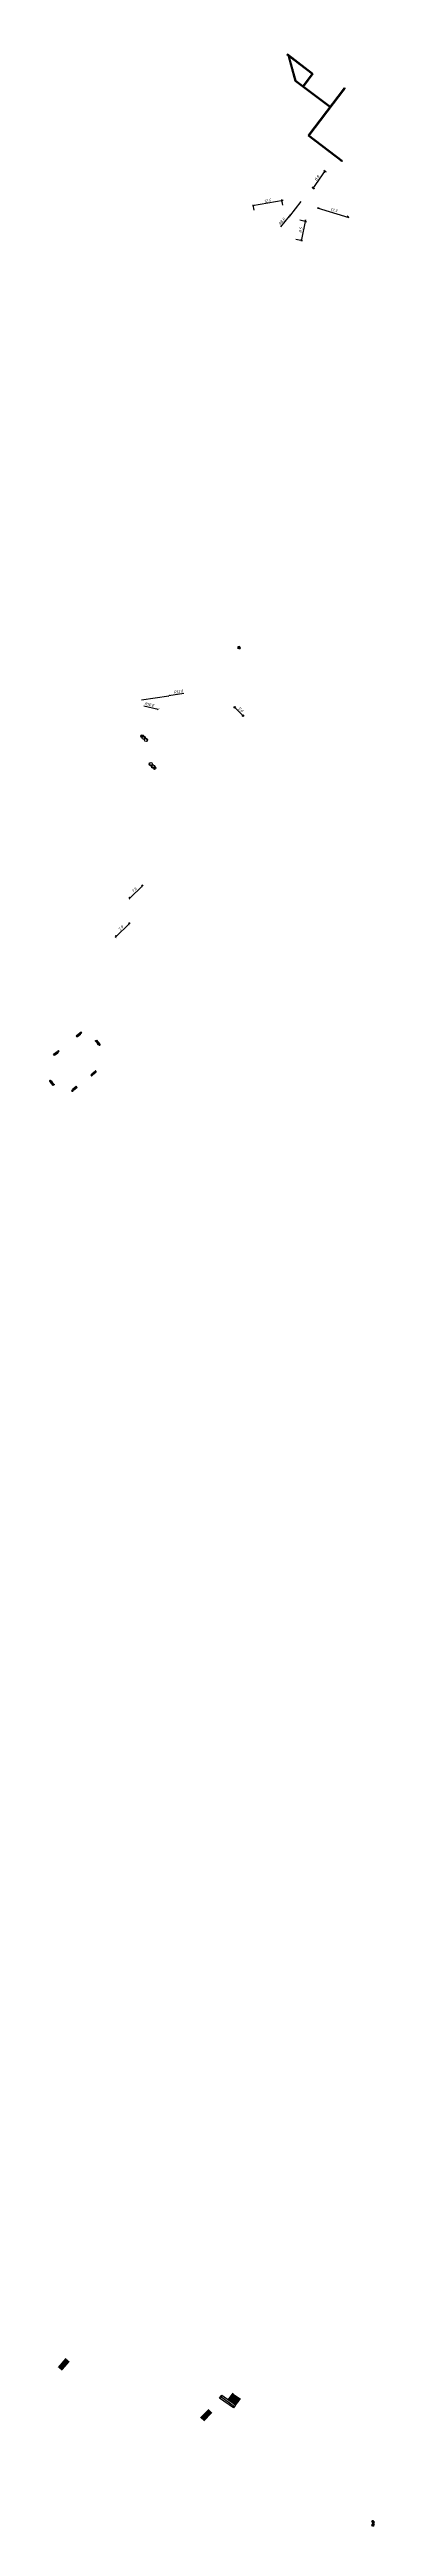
# Model space of a CAD drawing. Extents: x -2918 to -212, y 225 to 5715.
# Drawn here: x -1918 to -1777, y 269 to 1339 of the extents above; entities that cross this region are included whole.
import ezdxf
from ezdxf.enums import TextEntityAlignment as Align

# ---------------------------------------------------------------- set-up
doc = ezdxf.new("R2010")
doc.units = 0
doc.layers.get('0').update_dxf_attribs({"linetype": 'CONTINUOUS'})
doc.layers.get('DEFPOINTS').update_dxf_attribs({"linetype": 'CONTINUOUS'})
for name, color, linetype in [('_ВИДОВОЙ_ЭКРАН', 254, 'CONTINUOUS'), ('_МАФ_ВЕНТ__КОЖУХ', 12, 'CONTINUOUS'), ('БР_1000_300_150', 27, 'CONTINUOUS'), ('ДВ_ГП_П_МАФ', 20, 'CONTINUOUS'), ('ДВ_ГП_П_НО_СВЕТИЛЬНИК', 1, 'CONTINUOUS'), ('ДВ_ГП_П_НО_СВЕТИЛЬНИК_КОНТ', 80, 'CONTINUOUS'), ('ДВ_ГП_П_НО_ФУТЛЯР', 180, 'CONTINUOUS'), ('ДВ_ГП_П_ОФР_РАЗМЕРЫ_ОСН', 150, 'CONTINUOUS'), ('ДВ_ОФР_РАМКА', 7, 'CONTINUOUS'), ('ЛЕСТНИЦЫ', 4, 'CONTINUOUS'), ('ПАНДУС', 7, 'CONTINUOUS'), ('ЭН_ПНД_110_ФУТЛЯР', 5, 'CONTINUOUS')]:
    doc.layers.add(name, color=color, linetype=linetype)
doc.styles.add('ISOCPEUR', font='isocpeur.ttf', dxfattribs={"width": 0.65})
doc.styles.get("Standard").update_dxf_attribs({"font": 'arial.ttf'})
doc.styles.add('НО', font='isocpeur.ttf')
doc.styles.add('СПДС', font='isocpeur.ttf', dxfattribs={"width": 0.9, "oblique": 15})
doc.dimstyles.new('ДЕЛОВОЙ_ВЕКТОР', dxfattribs={"dimtxt": 1.25, "dimasz": 1, "dimexe": 0.5, "dimexo": 0, "dimgap": 0.5, "dimtad": 1, "dimdec": 1, "dimzin": 1, "dimtxsty": 'СПДС', "dimblk": 'ARCHTICK', "dimcen": 0, "dimdle": 0.5, "dimclrd": 150, "dimclre": 150, "dimclrt": 150, "dimazin": 3, "dimtfac": 1, "dimtdec": 1, "dimtmove": 0, "dimatfit": 3, "dimtolj": 1, "dimtzin": 9})

# ---------------------------------------------------------------- blocks, each defined once
blk = doc.blocks.new('_ARCHTICK')
at = {"color": 0, "linetype": 'BYBLOCK', "const_width": 0.15}
blk.add_lwpolyline([(-0.5, -0.5), (0.5, 0.5)], dxfattribs=at)
blk = doc.blocks.new('*D120')
at = {"color": 150}
for p, q in [((-1837.6, 1055.3), (-1838.3, 1054.6)), ((-1838.3, 1055.3), (-1834, 1051)), ((-1834, 1051.7), (-1834.7, 1051))]:
    blk.add_line(p, q, dxfattribs=at)
at = {"layer": 'DEFPOINTS', "color": 0}
for p in [(-1837.6, 1055.3), (-1834.4, 1051.4), (-1834, 1051.7)]:
    blk.add_point(p, dxfattribs=at)
at = {"color": 150}
for p, rotation in [((-1837.9, 1054.9), 135.1309192630172), ((-1834.4, 1051.4), 315.1309192630172)]:
    blk.add_blockref('_ARCHTICK', p, dxfattribs=dict(at, rotation=rotation))
at = {"color": 150, "insert": (-1835.4, 1054), "char_height": 1.25, "attachment_point": 5, "rotation": 315.1309, "style": 'СПДС'}
blk.add_mtext('\\A1;5.0', dxfattribs=at)
blk = doc.blocks.new('*D139')
at = {"color": 150}
for p, q in [((-1877.5, 978.2), (-1883.6, 972.2)), ((-1877.9, 977.9), (-1878.2, 978.2)), ((-1883.3, 972.5), (-1883.6, 972.9))]:
    blk.add_line(p, q, dxfattribs=at)
at = {"layer": 'DEFPOINTS', "color": 0}
for p in [(-1877.9, 977.9), (-1883.3, 972.5), (-1883.3, 972.5)]:
    blk.add_point(p, dxfattribs=at)
at = {"color": 150}
for p, rotation in [((-1877.9, 977.9), 44.8446078186643), ((-1883.3, 972.5), 224.8446078186643)]:
    blk.add_blockref('_ARCHTICK', p, dxfattribs=dict(at, rotation=rotation))
at = {"color": 150, "insert": (-1881.4, 976), "char_height": 1.25, "attachment_point": 5, "rotation": 44.8446, "style": 'СПДС'}
blk.add_mtext('\\A1;7.6', dxfattribs=at)
blk = doc.blocks.new('*U16')
at = {"layer": 'ДВ_ГП_П_НО_СВЕТИЛЬНИК'}
h = blk.add_hatch(color=256, dxfattribs=at)
h.dxf.hatch_style = 1
h.paths.add_polyline_path([(0, -0.4, 1), (0, 0.4, 1)])
at = {"layer": 'ДВ_ГП_П_НО_СВЕТИЛЬНИК_КОНТ', "linetype": 'CONTINUOUS'}
for points in [[(-4.7, -1.4, 0.445586), (-3.2, 0.2, -0.671828), (-5.8, 0.9, 0.622756)], [(-1.8, -1.4, 0.445586), (-0.4, 0.2, -0.671828), (-2.9, 0.9, 0.622756)]]:
    blk.add_hatch(color=256, dxfattribs=at).paths.add_polyline_path(points)
at = {"layer": 'ДВ_ГП_П_НО_СВЕТИЛЬНИК', "linetype": 'CONTINUOUS'}
for radius in [1.1, 0.395]:
    blk.add_circle((0, 0), radius, dxfattribs=at)
at = {"layer": 'ДВ_ГП_П_НО_СВЕТИЛЬНИК_КОНТ'}
for centre in [(-4.7, 0), (-1.8, 0)]:
    blk.add_circle(centre, 1.42, dxfattribs=at)
at = {"style": 'НО', "flags": 5}
blk.add_attdef('ТИП', (3.4, -4.4), '', height=2.5, dxfattribs=at)
at = {"layer": 'ДВ_ГП_П_НО_ФУТЛЯР', "style": 'НО', "flags": 4}
blk.add_attdef('ФИДЕР', text='', height=2.5, rotation=360, dxfattribs=at).set_placement((1.5, 2.1), align=Align.RIGHT)
blk.add_attdef('НОМЕР', (1.5, 2.1), '', height=2.5, rotation=360, dxfattribs=at)
blk = doc.blocks.new('*D147')
at = {"color": 150}
for p, q in [((-1889.6, 955.5), (-1883.2, 961.8)), ((-1889.2, 955.9), (-1889.6, 956.3)), ((-1883.6, 961.5), (-1883.9, 961.8))]:
    blk.add_line(p, q, dxfattribs=at)
at = {"layer": 'DEFPOINTS', "color": 0}
for p in [(-1889.2, 955.9), (-1883.6, 961.5), (-1883.6, 961.5)]:
    blk.add_point(p, dxfattribs=at)
at = {"color": 150}
for p, rotation in [((-1889.2, 955.9), 224.695689961292), ((-1883.6, 961.5), 44.69568996129202)]:
    blk.add_blockref('_ARCHTICK', p, dxfattribs=dict(at, rotation=rotation))
at = {"color": 150, "insert": (-1887.2, 959.5), "char_height": 1.25, "attachment_point": 5, "rotation": 44.6957, "style": 'СПДС'}
blk.add_mtext('\\A1;7.9', dxfattribs=at)
blk = doc.blocks.new('*D205')
at = {"layer": 'DEFPOINTS', "color": 0}
for p in [(-1799, 1286.5), (-1798.3, 1286.1), (-1803.3, 1278.9)]:
    blk.add_point(p, dxfattribs=at)
at = {"layer": 'ДВ_ГП_П_ОФР_РАЗМЕРЫ_ОСН', "color": 150}
for p, q in [((-1804.2, 1278.9), (-1798.7, 1286.9)), ((-1798.3, 1286.1), (-1799.4, 1286.8)), ((-1803.3, 1278.9), (-1804.4, 1279.6))]:
    blk.add_line(p, q, dxfattribs=at)
for p, rotation in [((-1799, 1286.5), 55.26251542025389), ((-1804, 1279.3), 235.2625154202539)]:
    blk.add_blockref('_ARCHTICK', p, dxfattribs=dict(at, rotation=rotation))
at = {"layer": 'ДВ_ГП_П_ОФР_РАЗМЕРЫ_ОСН', "color": 150, "insert": (-1802.4, 1283.6), "char_height": 1.25, "attachment_point": 5, "rotation": 55.2625, "style": 'СПДС'}
blk.add_mtext('\\A1;8.8', dxfattribs=at)
blk = doc.blocks.new('*D206')
at = {"layer": 'DEFPOINTS', "color": 0}
for p in [(-1829.8, 1271.6), (-1829.5, 1269.7), (-1817.1, 1271.9)]:
    blk.add_point(p, dxfattribs=at)
at = {"layer": 'ДВ_ГП_П_ОФР_РАЗМЕРЫ_ОСН', "color": 150}
for p, q in [((-1817, 1273.9), (-1830.3, 1271.6)), ((-1817.1, 1271.9), (-1817.6, 1274.3)), ((-1829.5, 1269.7), (-1829.9, 1272.1))]:
    blk.add_line(p, q, dxfattribs=at)
for p, rotation in [((-1817.5, 1273.8), 9.987046206232), ((-1829.8, 1271.6), 189.987046206232)]:
    blk.add_blockref('_ARCHTICK', p, dxfattribs=dict(at, rotation=rotation))
at = {"layer": 'ДВ_ГП_П_ОФР_РАЗМЕРЫ_ОСН', "color": 150, "insert": (-1823.8, 1273.8), "char_height": 1.25, "attachment_point": 5, "rotation": 9.987, "style": 'СПДС'}
blk.add_mtext('\\A1;12.5', dxfattribs=at)
blk = doc.blocks.new('*D207')
at = {"layer": 'DEFPOINTS', "color": 0}
for p in [(-1809.8, 1265.5), (-1811.5, 1257.2), (-1809.1, 1256.7)]:
    blk.add_point(p, dxfattribs=at)
at = {"layer": 'ДВ_ГП_П_ОФР_РАЗМЕРЫ_ОСН', "color": 150}
for p, q in [((-1809.8, 1265.5), (-1806.9, 1264.9)), ((-1807.3, 1265.5), (-1809.2, 1256.3)), ((-1811.5, 1257.2), (-1808.6, 1256.6))]:
    blk.add_line(p, q, dxfattribs=at)
for p, rotation in [((-1807.4, 1265), 78.69998946670448), ((-1809.1, 1256.7), 258.6999894667044)]:
    blk.add_blockref('_ARCHTICK', p, dxfattribs=dict(at, rotation=rotation))
at = {"layer": 'ДВ_ГП_П_ОФР_РАЗМЕРЫ_ОСН', "color": 150, "insert": (-1809.4, 1261.1), "char_height": 1.25, "attachment_point": 5, "rotation": 78.7, "style": 'СПДС'}
blk.add_mtext('\\A1;8.5', dxfattribs=at)
blk = doc.blocks.new('*D208')
at = {"layer": 'DEFPOINTS', "color": 0}
for p in [(-1801.8, 1270.7), (-1789.1, 1266.8), (-1789.1, 1266.8)]:
    blk.add_point(p, dxfattribs=at)
at = {"layer": 'ДВ_ГП_П_ОФР_РАЗМЕРЫ_ОСН', "color": 150}
for p, q in [((-1802.3, 1270.8), (-1788.6, 1266.6)), ((-1801.8, 1270.7), (-1801.7, 1271.1)), ((-1789.1, 1266.8), (-1788.9, 1267.3))]:
    blk.add_line(p, q, dxfattribs=at)
for p, rotation in [((-1801.8, 1270.7), 163.0862781749764), ((-1789.1, 1266.8), 343.0862781749764)]:
    blk.add_blockref('_ARCHTICK', p, dxfattribs=dict(at, rotation=rotation))
at = {"layer": 'ДВ_ГП_П_ОФР_РАЗМЕРЫ_ОСН', "color": 150, "insert": (-1795.1, 1269.8), "char_height": 1.25, "attachment_point": 5, "rotation": 343.0863, "style": 'СПДС'}
blk.add_mtext('\\A1;13.3', dxfattribs=at)
blk = doc.blocks.new('АР_КРУЖОК_1_1')
at = {"color": 0, "linetype": 'BYBLOCK'}
blk.add_circle((0, 0), 75, dxfattribs=at)
blk = doc.blocks.new('*U271')
at = {"color": 0, "linetype": 'BYBLOCK'}
for q in [(-500, 85), (-500, -85)]:
    blk.add_line((0, 0), q, dxfattribs=at)
blk = doc.blocks.new('*U217')
at = {"color": 4, "linetype": 'BYBLOCK'}
for p, q in [((-2938, 2565), (-5153, 28)), ((-2742, 2394), (-4957, -143)), ((-2546, 2223), (-4762, -314)), ((-2350, 2052), (-4566, -485)), ((-2154, 1881), (-4370, -656)), ((-1958, 1710), (-4174, -827)), ((-1763, 1539), (-3978, -998)), ((-1567, 1368), (-3782, -1169)), ((-1371, 1197), (-3587, -1340)), ((-1175, 1026), (-3391, -1511)), ((-979, 855), (-3195, -1682)), ((-783, 684), (-2999, -1853)), ((-588, 513), (-2803, -2024)), ((-392, 342), (-2607, -2195)), ((-196, 171), (-2412, -2366)), ((0, 0), (-2216, -2537))]:
    blk.add_line(p, q, dxfattribs=at)
blk.add_lwpolyline([(-4045, 1297), (-1108, -1269)], dxfattribs=at)
at = {"color": 4, "linetype": 'BYBLOCK', "rotation": 138.8701275403128}
for name, p in [('*U271', (-4045, 1297)), ('АР_КРУЖОК_1_1', (-1108, -1269))]:
    blk.add_blockref(name, p, dxfattribs=at)
at = {"layer": '_ВИДОВОЙ_ЭКРАН', "color": 4, "ltscale": 20, "style": 'ISOCPEUR', "width": 0.65}
blk.add_attdef('УКЛОН', text='', height=250, rotation=228.870128, dxfattribs=at).set_placement((-1108, -1269), align=Align.BOTTOM_CENTER)
blk = doc.blocks.new('*U218')
at = {"color": 0, "linetype": 'BYBLOCK'}
blk.add_lwpolyline([(-800, -1386), (-7165, 2289), (-6365, 3675), (0, 0)], close=True, dxfattribs=at)
blk.add_lwpolyline([(-6765, 2982), (-400, -693)], dxfattribs=at)
at = {"color": 0, "linetype": 'BYBLOCK', "rotation": 150}
for name, p in [('*U271', (-6765, 2982)), ('АР_КРУЖОК_1_1', (-400, -693))]:
    blk.add_blockref(name, p, dxfattribs=at)
at = {"color": 0, "linetype": 'BYBLOCK', "ltscale": 20, "style": 'ISOCPEUR', "width": 0.65}
blk.add_attdef('УКЛОН', text='', height=250, rotation=330, dxfattribs=at).set_placement((-3583, 1145), align=Align.BOTTOM_CENTER)
blk = doc.blocks.new('*D232')
at = {"layer": 'DEFPOINTS', "color": 0}
for p in [(-1866.4, 1059.9), (-1878.2, 1058.2)]:
    blk.add_point(p, dxfattribs=at)
at = {"layer": 'БР_1000_300_150', "color": 150}
for p in [(-1878.2, 1058.2), (-1859.9, 1060.9)]:
    blk.add_line(p, (-1866.4, 1059.9), dxfattribs=at)
at = {"layer": 'БР_1000_300_150', "color": 150, "rotation": 188.4746494658731}
blk.add_blockref('_ARCHTICK', (-1866.4, 1059.9), dxfattribs=at)
at = {"layer": 'БР_1000_300_150', "color": 150, "insert": (-1862.3, 1061.7), "char_height": 1.25, "attachment_point": 5, "rotation": 8.4746, "style": 'СПДС'}
blk.add_mtext('\\A1;R12.0', dxfattribs=at)
blk = doc.blocks.new('*D233')
at = {"layer": 'DEFPOINTS', "color": 0}
for p in [(-1880.7, 1056.4), (-1871, 1054.1)]:
    blk.add_point(p, dxfattribs=at)
at = {"layer": 'БР_1000_300_150', "color": 150}
blk.add_line((-1877.3, 1055.6), (-1871, 1054.1), dxfattribs=at)
at = {"layer": 'БР_1000_300_150', "color": 150, "rotation": 346.6984389335187}
blk.add_blockref('_ARCHTICK', (-1871, 1054.1), dxfattribs=at)
at = {"layer": 'БР_1000_300_150', "color": 150, "insert": (-1874.9, 1056.2), "char_height": 1.25, "attachment_point": 5, "rotation": 346.6984, "style": 'СПДС'}
blk.add_mtext('\\A1;R10.0', dxfattribs=at)
blk = doc.blocks.new('*D235')
at = {"layer": 'DEFPOINTS', "color": 0}
for p in [(-1809.3, 1273.5), (-1814.3, 1267.2)]:
    blk.add_point(p, dxfattribs=at)
at = {"layer": 'БР_1000_300_150', "color": 150}
for p in [(-1809.3, 1273.5), (-1818, 1262.6)]:
    blk.add_line(p, (-1814.3, 1267.2), dxfattribs=at)
at = {"layer": 'БР_1000_300_150', "color": 150, "rotation": 51.66028793182069}
blk.add_blockref('_ARCHTICK', (-1814.3, 1267.2), dxfattribs=at)
at = {"layer": 'БР_1000_300_150', "color": 150, "insert": (-1817.6, 1264.8), "char_height": 1.25, "attachment_point": 5, "rotation": 51.6603, "style": 'СПДС'}
blk.add_mtext('\\A1;R8.0', dxfattribs=at)
blk = doc.blocks.new('*U46')
at = {"layer": 'ДВ_ГП_П_МАФ'}
for p, q in [((0.3, -0.2), (0.3, 0)), ((0.3, -0.2), (0.3, 0)), ((2.4, -0.2), (2.4, 0)), ((2.5, -0.2), (2.5, 0)), ((0, -0.9), (0.1, -0.9)), ((0.2, -0.4), (2.6, -0.4)), ((0.2, -0.5), (2.6, -0.5)), ((0.2, -0.7), (2.6, -0.7)), ((0.3, -1), (0.3, -0.8)), ((0.3, -1), (0.3, -0.8)), ((2.4, -1), (2.4, -0.8)), ((2.5, -1), (2.5, -0.8)), ((2.7, -0.9), (2.7, -0.9))]:
    blk.add_line(p, q, dxfattribs=at)
for points in [[(0, -0.9), (0, 0), (2.8, 0), (2.8, -0.9)], [(0, -0.9), (0, 0), (2.7, 0), (2.7, -0.9)], [(0.1, -0.9), (0.1, -0.1), (2.7, -0.1), (2.7, -0.9)], [(0.1, -0.9), (0.1, -0.1), (2.7, -0.1), (2.7, -0.9)], [(0.1, -0.9), (0.1, -0.1), (2.7, -0.1), (2.7, -0.9)]]:
    blk.add_lwpolyline(points, dxfattribs=at)
blk.add_lwpolyline([(0.2, -0.8), (2.6, -0.8), (2.6, -0.2), (0.2, -0.2)], close=True, dxfattribs=at)
blk.add_lwpolyline([(0.2, -0.8), (2.6, -0.8), (2.6, -0.2), (0.2, -0.2)], close=True, dxfattribs=at)
for centre in [(0, -0.9), (2.7, -0.9)]:
    blk.add_arc(centre, 0.0449, 187.7438, 352.9746, dxfattribs=at)
blk = doc.blocks.new('УРНА__')
at = {"layer": 'ДВ_ГП_П_МАФ'}
for points in [[(-0.2, -0.2), (-0.2, 0.2), (0.2, 0.2), (0.2, -0.2)], [(-0.1, 0.2), (-0.2, 0.1), (-0.2, -0.1), (-0.1, -0.2), (0.1, -0.2), (0.2, -0.1), (0.2, 0.1), (0.1, 0.2)], [(-0.1, 0.2), (-0.2, 0.1), (-0.2, -0.1), (-0.1, -0.2), (0.1, -0.2), (0.2, -0.1), (0.2, 0.1), (0.1, 0.2)]]:
    blk.add_lwpolyline(points, close=True, dxfattribs=at)
blk.add_circle((0, 0), 0.104, dxfattribs=at)
blk = doc.blocks.new('*U253')
at = {"layer": 'ЭН_ПНД_110_ФУТЛЯР'}
h = blk.add_hatch(dxfattribs=at)
h.set_pattern_fill('ANSI33', color=4, scale=0.1, angle=13.99139)
h.set_pattern_definition([(58.99139, (-19628.0896, 9840.9738), (-0.544252082, 0.327130969), []), (58.99139, (-19627.6539, 9841.08235), (-0.544252082, 0.327130969), [0.3175, -0.15875])])
h.paths.add_polyline_path([(3.43, -14.36), (3.57, -14.33), (3.71, -14.29), (0.14, 0.04), (0, 0), (-0.14, -0.04)])
at = {"layer": 'ЭН_ПНД_110_ФУТЛЯР', "color": 4}
for p, q in [((-0.14, -0.04), (0, 0)), ((0.14, 0.04), (0, 0)), ((0.14, 0.04), (3.71, -14.29)), ((-0.14, -0.04), (3.43, -14.36)), ((3.43, -14.36), (3.57, -14.33)), ((3.71, -14.29), (3.57, -14.33))]:
    blk.add_line(p, q, dxfattribs=at)
at = {"layer": 'ЭН_ПНД_110_ФУТЛЯР', "color": 1, "width": 0.7}
blk.add_attdef('РАССТОЯНИЕ', text='', height=1, rotation=283.99139, dxfattribs=at).set_placement((1.93, -7.13), align=Align.BOTTOM_CENTER)
blk = doc.blocks.new('*U254')
at = {"layer": 'ЭН_ПНД_110_ФУТЛЯР'}
h = blk.add_hatch(dxfattribs=at)
h.set_pattern_fill('ANSI33', color=4, scale=0.1, angle=-76.03441)
h.set_pattern_definition([(328.96559, (9849.81113, 19623.6563), (0.327376007, 0.544104723), []), (328.96559, (9849.9195, 19623.22054), (0.327376007, 0.544104723), [0.3175, -0.15875])])
h.paths.add_polyline_path([(-20.11, -4.85), (-20.08, -4.99), (-20.04, -5.13), (0.04, -0.14), (0, 0), (-0.04, 0.14)])
at = {"layer": 'ЭН_ПНД_110_ФУТЛЯР', "color": 4}
for p, q in [((-0.04, 0.14), (-20.11, -4.85)), ((-0.04, 0.14), (0, 0)), ((0.04, -0.14), (0, 0)), ((-20.11, -4.85), (-20.08, -4.99)), ((-20.04, -5.13), (-20.08, -4.99)), ((0.04, -0.14), (-20.04, -5.13))]:
    blk.add_line(p, q, dxfattribs=at)
at = {"layer": 'ЭН_ПНД_110_ФУТЛЯР', "color": 1, "width": 0.7}
blk.add_attdef('РАССТОЯНИЕ', text='', height=1, rotation=193.96559, dxfattribs=at).set_placement((-10, -2.64), align=Align.BOTTOM_CENTER)
blk = doc.blocks.new('*U255')
at = {"layer": 'ЭН_ПНД_110_ФУТЛЯР'}
h = blk.add_hatch(dxfattribs=at)
h.set_pattern_fill('ANSI33', color=4, scale=0.1, angle=14.51383)
h.set_pattern_definition([(59.5138312, (-19717.0055, 9661.5919), (-0.547212301, 0.322154773), []), (59.5138312, (-19716.57084, 9661.70445), (-0.547212301, 0.322154773), [0.3175, -0.15875])])
h.paths.add_polyline_path([(3.7, -14.62), (3.78, -14.6), (3.86, -14.57), (0.08, 0.02), (0, 0), (-0.08, -0.02)])
at = {"layer": 'ЭН_ПНД_110_ФУТЛЯР', "color": 4}
for p, q in [((-0.08, -0.02), (0, 0)), ((0.08, 0.02), (0, 0)), ((0.08, 0.02), (3.86, -14.57)), ((-0.08, -0.02), (3.7, -14.62)), ((3.7, -14.62), (3.78, -14.6)), ((3.86, -14.57), (3.78, -14.6))]:
    blk.add_line(p, q, dxfattribs=at)
at = {"layer": 'ЭН_ПНД_110_ФУТЛЯР', "color": 1, "width": 0.7}
blk.add_attdef('РАССТОЯНИЕ', text='', height=1, rotation=284.51383, dxfattribs=at).set_placement((1.97, -7.28), align=Align.BOTTOM_CENTER)
blk = doc.blocks.new('*U256')
at = {"layer": 'ЭН_ПНД_110_ФУТЛЯР'}
h = blk.add_hatch(dxfattribs=at)
h.set_pattern_fill('ANSI33', color=4, scale=0.1, angle=-23.28805)
h.set_pattern_definition([(21.7119534, (-9657.18665, 19719.16356), (-0.234912275, 0.589950187), []), (21.7119534, (-9656.7742, 19718.98604), (-0.234912275, 0.589950187), [0.3175, -0.15875])])
h.paths.add_polyline_path([(-3.66, -8.13), (-3.52, -8.18), (-3.39, -8.24), (0.13, -0.06), (0, 0), (-0.13, 0.06)])
at = {"layer": 'ЭН_ПНД_110_ФУТЛЯР', "color": 4}
for p, q in [((-0.13, 0.06), (-3.66, -8.13)), ((-0.13, 0.06), (0, 0)), ((0.13, -0.06), (0, 0)), ((-3.66, -8.13), (-3.52, -8.18)), ((-3.39, -8.24), (-3.52, -8.18)), ((0.13, -0.06), (-3.39, -8.24))]:
    blk.add_line(p, q, dxfattribs=at)
at = {"layer": 'ЭН_ПНД_110_ФУТЛЯР', "color": 1, "width": 0.7}
blk.add_attdef('РАССТОЯНИЕ', text='', height=1, rotation=246.71195, dxfattribs=at).set_placement((-1.63, -4.15), align=Align.BOTTOM_CENTER)
blk = doc.blocks.new('*U257')
at = {"layer": 'ЭН_ПНД_110_ФУТЛЯР'}
h = blk.add_hatch(dxfattribs=at)
h.set_pattern_fill('ANSI33', color=4, scale=0.1, angle=13.92721)
h.set_pattern_definition([(58.927211, (-19617.05405, 9862.9537), (-0.54388531, 0.3277404), []), (58.927211, (-19616.61823, 9863.0618), (-0.54388531, 0.3277404), [0.3175, -0.15875])])
h.paths.add_polyline_path([(2.52, -10.77), (2.66, -10.74), (2.8, -10.7), (0.14, 0.03), (0, 0), (-0.14, -0.03)])
at = {"layer": 'ЭН_ПНД_110_ФУТЛЯР', "color": 4}
for p, q in [((-0.14, -0.03), (0, 0)), ((0.14, 0.03), (0, 0)), ((0.14, 0.03), (2.8, -10.7)), ((-0.14, -0.03), (2.52, -10.77)), ((2.52, -10.77), (2.66, -10.74)), ((2.8, -10.7), (2.66, -10.74))]:
    blk.add_line(p, q, dxfattribs=at)
at = {"layer": 'ЭН_ПНД_110_ФУТЛЯР', "color": 1, "width": 0.7}
blk.add_attdef('РАССТОЯНИЕ', text='', height=1, rotation=283.92721, dxfattribs=at).set_placement((1.47, -5.33), align=Align.BOTTOM_CENTER)
blk = doc.blocks.new('*U258')
at = {"layer": 'ЭН_ПНД_110_ФУТЛЯР'}
h = blk.add_hatch(dxfattribs=at)
h.set_pattern_fill('ANSI33', color=4, scale=0.1, angle=103.97903)
h.set_pattern_definition([(148.9790266, (-9845.2089, -19625.96564), (-0.3272484, -0.544181482), []), (148.9790266, (-9845.31736, -19625.5299), (-0.3272484, -0.544181482), [0.3175, -0.15875])])
h.paths.add_polyline_path([(5.35, 1.18), (5.31, 1.32), (5.28, 1.46), (-0.04, 0.14), (0, 0), (0.04, -0.14)])
at = {"layer": 'ЭН_ПНД_110_ФУТЛЯР', "color": 4}
for p, q in [((-0.04, 0.14), (5.28, 1.46)), ((-0.04, 0.14), (0, 0)), ((0.04, -0.14), (0, 0)), ((0.04, -0.14), (5.35, 1.18)), ((5.28, 1.46), (5.31, 1.32)), ((5.35, 1.18), (5.31, 1.32))]:
    blk.add_line(p, q, dxfattribs=at)
at = {"layer": 'ЭН_ПНД_110_ФУТЛЯР', "color": 1, "width": 0.7}
blk.add_attdef('РАССТОЯНИЕ', text='', height=1, rotation=13.97903, dxfattribs=at).set_placement((2.62, 0.8), align=Align.BOTTOM_CENTER)
blk = doc.blocks.new('ОГРАЖДЕНИЯ_ВЕНТИЛЯЦИОННЫХ_')
at = {"layer": '_МАФ_ВЕНТ__КОЖУХ'}
h = blk.add_hatch(dxfattribs=at)
h.set_pattern_fill('ESCHER', color=256, scale=0.05)
edge = h.paths.add_edge_path()
edge.add_arc((0, 0), 0.6, 0, 360)
at = {"layer": '_МАФ_ВЕНТ__КОЖУХ', "const_width": 0.1}
blk.add_lwpolyline([(0, -0.6, -1), (0, 0.6, -1)], format="xyb", close=True, dxfattribs=at)
blk = doc.blocks.new('КОНТЕЙНЕРНАЯ_ПЛОЩАДКА_НА_3')
at = {"layer": 'ДВ_ОФР_РАМКА'}
h = blk.add_hatch(color=5, dxfattribs=at)
h.dxf.hatch_style = 1
h.paths.add_polyline_path([(0, 0), (0, 2.1), (5.1, 2.1), (5.1, 0)])
at = {"const_width": 0.053}
blk.add_lwpolyline([(0, 0), (0, 2.1), (5.1, 2.1), (5.1, 0)], close=True, dxfattribs=at)
for points in [[(0, 2.1), (5.1, 0)], [(0, 0), (2.6, 1)]]:
    blk.add_lwpolyline(points, dxfattribs=at)
blk.add_lwpolyline([(0, 0), (5.1, 0)])
at = {"insert": (3.7, 2.1), "char_height": 2, "attachment_point": 1}
blk.add_mtext_dynamic_manual_height_columns('3', width=1.113, gutter_width=12.5, heights=[-2.04], dxfattribs=at)

msp = doc.modelspace()

# ---------------------------------------------------------------- block references
for p, rotation in [((-1910.9, 341.62), 229.2183250162729), ((-1849.18, 319.66), 226.9765530706109)]:
    msp.add_blockref('КОНТЕЙНЕРНАЯ_ПЛОЩАДКА_НА_3', p, dxfattribs=dict(rotation=rotation))
at = {"layer": 'ДВ_ГП_П_МАФ', "zscale": 7.46735527297754}
for p in [(-1836.13, 1080.75), (-1778.13, 271.01), (-1778.12, 269.72)]:
    msp.add_blockref('ОГРАЖДЕНИЯ_ВЕНТИЛЯЦИОННЫХ_', p, dxfattribs=at)
at = {"layer": 'ДВ_ГП_П_МАФ'}
for p, xscale, yscale, zscale, rotation in [((-1906.45, 913.07), 0.7192553719219982, 0.7192553719219982, 0.7192553719219982, 38.16075514578586), ((-1897.72, 911.22), 0.7192553719219981, 0.7192553719219981, 0.7192553719219981, 308.3815357610771), ((-1916.26, 905.05), 0.7192553719219982, 0.7192553719219982, 0.7192553719219982, 38.16075514578586), ((-1916.39, 891.55), 0.7192553719219984, 0.7192553719219984, 0.7192553719219984, 128.6874358934023), ((-1906.1, 890.71), 0.7192553719219982, 0.7192553719219982, 0.7192553719219982, 219.3786560864903), ((-1897.81, 897.38), 0.7192553719219982, 0.7192553719219982, 0.7192553719219982, 219.3786560864903)]:
    msp.add_blockref('*U46', p, dxfattribs=dict(at, xscale=xscale, yscale=yscale, zscale=zscale, rotation=rotation))
for p, rotation in [((-1904.41, 914.41), 38.92299945685636), ((-1914.22, 906.39), 38.92299945685636), ((-1896.37, 909.19), 309.1437800721476), ((-1917.75, 893.57), 129.4496802044728), ((-1908.11, 889.33), 220.1409003975608), ((-1899.82, 896), 220.1409003975608)]:
    msp.add_blockref('УРНА__', p, dxfattribs=dict(at, rotation=rotation))
at = {"layer": 'ДВ_ГП_П_НО_СВЕТИЛЬНИК_КОНТ', "xscale": 0.5, "yscale": 0.5}
for p, rotation in [((-1877.97, 1042.53), 135.7614401192134), ((-1872.63, 1028.71), 312.7449091546959)]:
    msp.add_blockref('*U16', p, dxfattribs=dict(at, rotation=rotation))
at = {"layer": 'ЛЕСТНИЦЫ', "color": 4, "xscale": 0.001, "yscale": 0.001, "zscale": 0.001, "rotation": 5.658026306228185}
msp.add_blockref('*U217', (-1835.57, 324.33), dxfattribs=at).add_auto_attribs({'УКЛОН': '260х170'})
at = {"layer": 'ПАНДУС', "color": 4, "linetype": 'BYBLOCK', "xscale": 0.001, "yscale": 0.001, "zscale": 0.001, "rotation": 354.7062195849174}
msp.add_blockref('*U218', (-1837.52, 321.59), dxfattribs=at).add_auto_attribs({'УКЛОН': '1:20'})
at = {"layer": 'ЭН_ПНД_110_ФУТЛЯР', "ltscale": 5, "xscale": 1.240902204056103, "yscale": 1.240902204056103, "zscale": 1.240902204056103, "rotation": 218.6387513798763}
for name, p in [('*U257', (-1804.34, 1328.58)), ('*U256', (-1811.56, 1325.5)), ('*U255', (-1796.61, 1314.24)), ('*U258', (-1804.23, 1328.72)), ('*U254', (-1805.83, 1302.03)), ('*U253', (-1791.52, 1290.87))]:
    msp.add_blockref(name, p, dxfattribs=at)

# ---------------------------------------------------------------- dimensions: what is measured, and where the dimension line sits
for p1, p2, distance, picture, middle in [((-1837.59, 1055.27), (-1834.04, 1051.75), -0.5, '*D120', (-1835.37, 1053.95)), ((-1877.88, 977.87), (-1883.26, 972.52), 0, '*D139', (-1881.36, 975.99)), ((-1889.2, 955.9), (-1883.57, 961.47), 0, '*D147', (-1887.18, 959.49))]:
    dim = msp.add_aligned_dim(p1=p1, p2=p2, distance=distance, dimstyle='ДЕЛОВОЙ_ВЕКТОР')
    dim.commit()
    dim.dimension.update_dxf_attribs({"geometry": picture, "text_midpoint": middle})
at = {"layer": 'БР_1000_300_150', "color": 5}
dim = msp.add_radius_dim(center=(-1809.33, 1273.5), mpoint=(-1814.29, 1267.23), dimstyle='ДЕЛОВОЙ_ВЕКТОР', dxfattribs=at)
dim.commit()
dim.dimension.update_dxf_attribs({"geometry": '*D235', "text_midpoint": (-1817.63, 1264.82)})
at = {"layer": 'БР_1000_300_150'}
dim = msp.add_radius_dim(center=(-1878.22, 1058.16), mpoint=(-1866.35, 1059.93), dimstyle='ДЕЛОВОЙ_ВЕКТОР', dxfattribs=at)
dim.commit()
dim.dimension.update_dxf_attribs({"geometry": '*D232', "text_midpoint": (-1862.32, 1061.67)})
dim = msp.add_radius_dim(center=(-1880.73, 1056.42), mpoint=(-1871, 1054.12), dimstyle='ДЕЛОВОЙ_ВЕКТОР', dxfattribs=at)
dim.commit()
dim.dimension.update_dxf_attribs({"geometry": '*D233', "text_midpoint": (-1875.13, 1055.1), "dimtype": 164})
at = {"layer": 'ДВ_ГП_П_ОФР_РАЗМЕРЫ_ОСН'}
for p1, p2, distance, picture, middle in [((-1803.29, 1278.87), (-1798.3, 1286.07), 0.82, '*D205', (-1802.39, 1283.58)), ((-1817.15, 1271.86), (-1829.46, 1269.7), -1.97, '*D206', (-1823.84, 1273.83)), ((-1809.81, 1265.52), (-1811.47, 1257.22), 2.43, '*D207', (-1809.35, 1261.11)), ((-1801.85, 1270.67), (-1789.08, 1266.79), 0, '*D208', (-1795.13, 1269.8))]:
    dim = msp.add_aligned_dim(p1=p1, p2=p2, distance=distance, dimstyle='ДЕЛОВОЙ_ВЕКТОР', dxfattribs=at)
    dim.commit()
    dim.dimension.update_dxf_attribs({"geometry": picture, "text_midpoint": middle})

doc.saveas('drawing.dxf')
